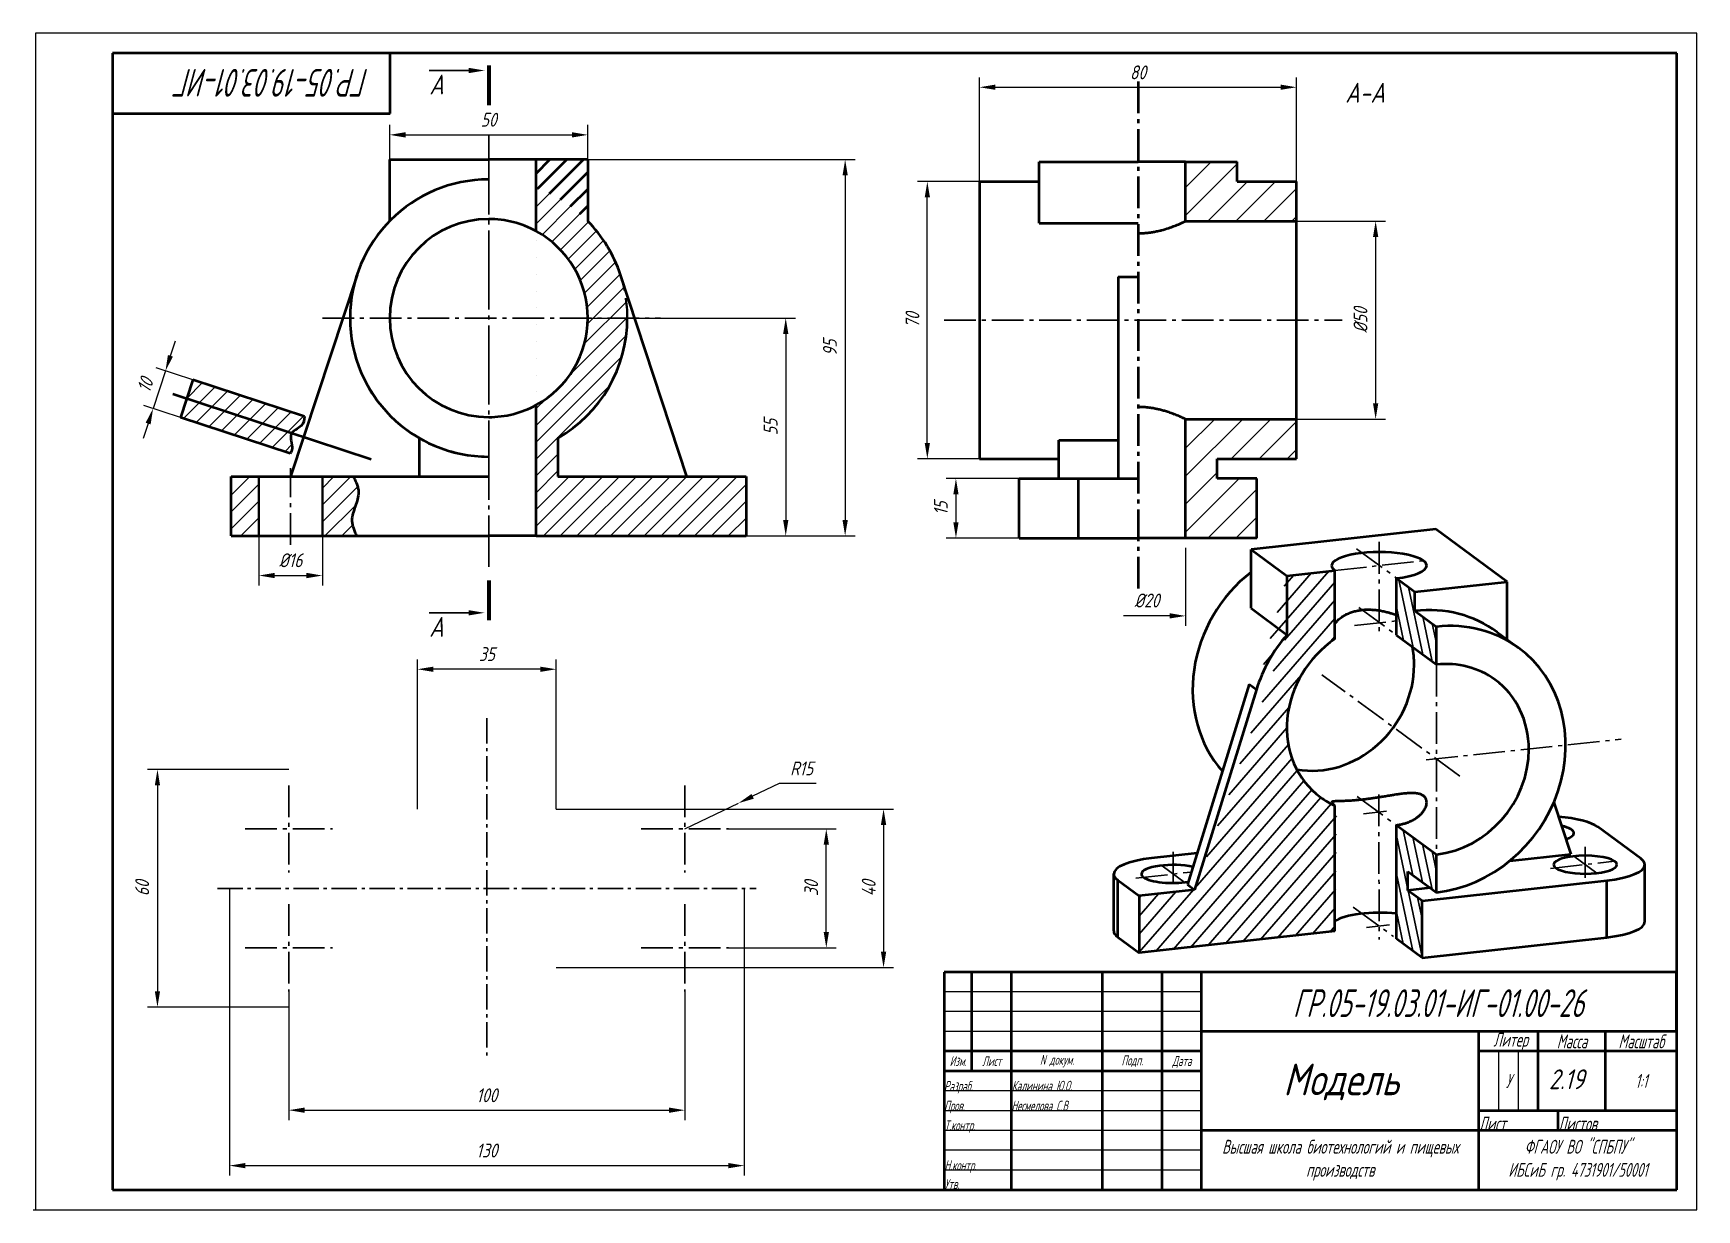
# Model space of a CAD drawing. Header units: millimetres. Extents: x -259 to 1465, y 0 to 1045.
# Drawn here: x 1044.6 to 1464.6, y -0.2 to 296.8 of the extents above; entities that cross this region are included whole.
import ezdxf

# ---------------------------------------------------------------- set-up
doc = ezdxf.new("R2010")
doc.units = ezdxf.units.MM
for name, pattern in [('ГОСТ 2.303 4', [7, 5, -2, 0]), ('ГОСТ 2.303 5', [24, 20, -1.5, 1, -1.5]), ('ГОСТ 2.303 6', [12, 8, -1.5, 1, -1.5])]:
    doc.linetypes.add(name, pattern=pattern)
for name, color, linetype, lineweight in [('ВИДЫ', 7, 'Continuous', 60), ('основные', 7, 'Continuous', 50), ('текст', 7, 'Continuous', 25)]:
    doc.layers.add(name, color=color, linetype=linetype, lineweight=lineweight)
doc.styles.add('архитектурный', font='CS_Gost2304.shx', dxfattribs={"width": 0.8, "oblique": 15})
doc.styles.add('ГОСТ 2.304', font='CS_Gost2304.shx', dxfattribs={"oblique": 15})
doc.dimstyles.new('ЕСКД', dxfattribs={"dimscale": 0, "dimtxt": 3.5, "dimasz": 4, "dimexe": 2.5, "dimexo": 0, "dimgap": 2, "dimtad": 1, "dimtoh": 1, "dimdec": 0, "dimtxsty": 'ГОСТ 2.304', "dimcen": 5, "dimadec": 0, "dimazin": 2, "dimtfac": 0.75, "dimtdec": 4, "dimtmove": 1, "dimatfit": 3, "dimfxl": 1, "dimtolj": 1, "dimarcsym": 1})
pattern_1 = [(45, (-246.8428, -206.6137), (-2.12132, 2.12132), [])]

msp = doc.modelspace()

# ---------------------------------------------------------------- texts
at = {"layer": 'Defpoints', "color": 7, "linetype": 'ГОСТ 2.303 6', "lineweight": 30, "insert": (1427.28, 35.27), "char_height": 5, "width": 11.0688, "attachment_point": 1, "style": 'ГОСТ 2.304'}
msp.add_mtext('2.19', dxfattribs=at)
at = {"layer": 'основные', "color": 7, "linetype": 'Continuous', "lineweight": 30, "char_height": 5, "attachment_point": 1, "style": 'ГОСТ 2.304'}
for s, insert, width in [('А', (1144.61, 286.39), 7.2552), ('А-А', (1375.87, 284.33), 18.417), ('А', (1144.58, 149.48), 7.2552)]:
    msp.add_mtext(s, dxfattribs=dict(at, insert=insert, width=width))
at = {"layer": 'текст', "color": 7, "style": 'архитектурный', "oblique": 15, "width": 0.8}
for s, height, p in [('Разраб.', 2.5, (1274.6, 29.84)), ('Калинина Ю.О.', 2.5, (1291.69, 29.89)), ('Пров.', 2.5, (1274.6, 24.84)), ('Несмелова С.В', 2.5, (1291.6, 24.84)), ('Т.контр.', 2.5, (1274.69, 19.9)), ('Лист', 3.5, (1409.6, 19.84)), ('Листов', 3.5, (1429.6, 19.84)), ('Н.контр.', 2.5, (1274.69, 9.82)), ('Утв.', 2.5, (1274.69, 5.05))]:
    msp.add_text(s, height=height, dxfattribs=at).set_placement(p)
at = {"layer": 'текст', "color": 7, "insert": (1129.44, 280.84), "char_height": 7, "width": 7, "attachment_point": 1, "rotation": 180, "style": 'архитектурный'}
msp.add_mtext('ГР.05-19.03.01-ИГ', dxfattribs=at)
at = {"layer": 'текст', "color": 7, "attachment_point": 5}
for s, insert, char_height, width, style in [('ГР.05-19.03.01-ИГ-01.00-26', (1399.37, 51.98), 7, 119.5317, 'архитектурный'), ('Литер', (1417.62, 42.29), 3.5, 16.0344, 'архитектурный'), ('Масса', (1433.1, 42.34), 3.5, 17, 'архитектурный'), ('Масштаб', (1450.6, 42.34), 3.5, 18, 'архитектурный'), ('Изм.', (1278.1, 37.34), 2.5, 7, 'архитектурный'), ('Лист', (1286.6, 37.34), 2.5, 10, 'архитектурный'), ('N докум.', (1303.1, 37.34), 2.5, 23, 'архитектурный'), ('Подп.', (1322.1, 37.34), 2.5, 15, 'архитектурный'), ('Дата', (1334.61, 37.13), 2.5, 10.0207, 'архитектурный'), ('Модель', (1374.85, 32.1), 8, 70.4996, 'ГОСТ 2.304'), ('У', (1417.1, 32.34), 3.5, 5, 'архитектурный'), ('1:1', (1450.6, 32.34), 3.5, 18, 'архитектурный'), ('Высшая школа биотехнологий и пищевых производств', (1374.6, 12.34), 3.5, 70, 'архитектурный'), ('ФГАОУ ВО "СПБПУ"\\PИБСиБ гр. 4731901/50001', (1434.6, 12.34), 3.5, 50, 'архитектурный')]:
    msp.add_mtext(s, dxfattribs=dict(at, insert=insert, char_height=char_height, width=width, style=style))

# ---------------------------------------------------------------- blocks, each defined once
blk = doc.blocks.new('слева')
at = {"layer": 'ВИДЫ', "linetype": 'Continuous', "lineweight": 20, "ltscale": 100}
h = blk.add_hatch(dxfattribs=at)
h.set_pattern_fill('', color=256, scale=5, angle=45, style=0, pattern_type=0)
h.set_pattern_definition([(45, (10.6877, 29.08), (-3.5355, 3.5355), [])])
h.paths.add_polyline_path([(38.69, 39.08), (23.69, 39.08), (23.69, 44.08), (10.69, 44.08), (10.69, 29.08), (38.69, 29.08)], flags=0)
h = blk.add_hatch(dxfattribs=at)
h.set_pattern_fill('', color=256, scale=5, angle=45, style=0, pattern_type=0)
h.set_pattern_definition([(45, (10.6877, -50.92), (-3.53553, 3.53553), [])])
h.paths.add_polyline_path([(18.69, -35.92), (28.69, -35.92), (28.69, -50.92), (10.69, -50.92), (10.69, -20.92), (38.69, -20.92), (38.69, -30.92), (18.69, -30.92)], flags=0)
at = {"color": 7, "linetype": 'ГОСТ 2.303 6'}
blk.add_line((-1.31, 64.32), (-1.31, -64.32), dxfattribs=at)
at = {"layer": 'ВИДЫ', "linetype": 'Continuous', "lineweight": 50}
for p, q in [((-26.31, 28.58), (-26.31, 44.08)), ((-26.31, 44.08), (-1.31, 44.08)), ((10.69, 44.08), (-1.31, 44.08)), ((10.69, 44.08), (23.69, 44.08)), ((10.69, 29.08), (10.69, 44.08)), ((23.69, 39.08), (23.69, 44.08)), ((-41.31, 39.08), (-26.31, 39.08)), ((-41.31, 39.08), (-41.31, -30.92)), ((23.69, 39.08), (38.69, 39.08)), ((38.69, 29.08), (38.69, 39.08)), ((-26.31, 28.58), (-1.31, 28.58)), ((10.69, 29.08), (38.69, 29.08)), ((38.69, -20.92), (38.69, 29.08)), ((-6.31, 15.02), (-1.31, 15.02)), ((-6.31, 15.02), (-6.31, -35.92)), ((10.69, -50.92), (10.69, -20.92)), ((10.69, -20.92), (38.69, -20.92)), ((-21.31, -26.23), (-6.31, -26.23)), ((-21.31, -35.92), (-21.31, -26.23)), ((-41.31, -30.92), (-21.31, -30.92)), ((18.69, -35.92), (18.69, -30.92)), ((18.69, -30.92), (38.69, -30.92)), ((-31.31, -50.92), (-31.31, -35.92)), ((-31.31, -35.92), (-16.31, -35.92)), ((-16.31, -50.92), (-16.31, -35.92)), ((-16.31, -35.92), (-1.31, -35.92)), ((28.69, -35.92), (18.69, -35.92)), ((28.69, -50.92), (28.69, -35.92)), ((-31.31, -50.92), (-16.31, -50.92)), ((-16.31, -50.92), (-1.31, -50.92)), ((10.69, -50.92), (-1.31, -50.92)), ((28.69, -50.92), (10.69, -50.92))]:
    blk.add_line(p, q, dxfattribs=at)
at = {"layer": 'ВИДЫ', "linetype": 'Continuous', "lineweight": 50, "ltscale": 100}
blk.add_line((38.69, -30.92), (38.69, -20.92), dxfattribs=at)
at = {"layer": 'ВИДЫ', "linetype": 'Continuous', "lineweight": 50}
for points, knots in [([(-1.31, 26.01), (-1.26, 26.01), (-0.95, 26.01), (-0.44, 26.03), (0.19, 26.06), (0.87, 26.12), (1.49, 26.19), (2.11, 26.28), (2.78, 26.39), (3.52, 26.53), (4.18, 26.69), (5.12, 26.93), (6.04, 27.2), (7.03, 27.54), (7.65, 27.77), (8.3, 28.02), (8.83, 28.24), (9.28, 28.43), (9.63, 28.59), (9.95, 28.73), (10.25, 28.87), (10.47, 28.98), (10.62, 29.05), (10.68, 29.08), (10.69, 29.08), (10.69, 29.08)], [22.500312, 22.500312, 22.500312, 22.500312, 22.67424, 23.601295, 24.285163, 24.934195, 26.03156, 26.526433, 27.213787, 28.551007, 29.366903, 29.846651, 32.430371, 33.42237, 34.674748, 35.671535, 37.140635, 38.036564, 38.899422, 39.995099, 41.029898, 42.28499, 43.39429, 44.470792, 45, 45, 45, 45]), ([(10.69, -20.92), (10.69, -20.92), (10.65, -20.9), (10.52, -20.84), (10.33, -20.75), (10.1, -20.64), (9.84, -20.52), (9.54, -20.39), (9.15, -20.22), (8.64, -20), (8.03, -19.76), (7.23, -19.45), (6.25, -19.11), (5.14, -18.77), (4.16, -18.52), (3.2, -18.3), (2.3, -18.14), (1.38, -18.01), (0.53, -17.92), (-0.37, -17.87), (-0.97, -17.85), (-1.31, -17.85)], [0, 0, 0, 0, 1.342402, 2.366299, 3.407731, 4.4659, 5.299585, 6.020025, 7.066617, 8.358572, 9.410279, 10.695445, 12.692065, 14.090477, 15.535633, 16.633491, 17.816713, 18.882415, 19.940272, 20.813449, 21.999734, 21.999734, 21.999734, 21.999734])]:
    blk.add_open_spline(points, degree=3, knots=knots, dxfattribs=at)
at = {"layer": 'основные', "color": 7, "linetype": 'ГОСТ 2.303 6', "lineweight": 30}
blk.add_line((-50.23, 4.08), (50.23, 4.08), dxfattribs=at)
blk = doc.blocks.new('*D48')
at = {"layer": 'Defpoints', "color": 0, "linetype": 'Continuous', "lineweight": 30}
for p in [(1094.12, 80.97), (1224.12, 80.97), (1224.12, 10.97)]:
    blk.add_point(p, dxfattribs=at)
at = {"layer": 'основные', "color": 0, "linetype": 'Continuous', "lineweight": -2}
for p, q in [((1094.12, 80.97), (1094.12, 8.47)), ((1224.12, 80.97), (1224.12, 8.47)), ((1098.12, 10.97), (1220.12, 10.97))]:
    blk.add_line(p, q, dxfattribs=at)
at = {"layer": 'основные', "color": 0, "linetype": 'Continuous', "lineweight": 30}
for points in [[(1098.12, 11.63), (1098.12, 10.3), (1094.12, 10.97)], [(1220.12, 10.3), (1220.12, 11.63), (1224.12, 10.97)]]:
    blk.add_solid(points, dxfattribs=at)
at = {"layer": 'основные', "color": 0, "linetype": 'Continuous', "lineweight": 30, "insert": (1159.12, 14.79), "char_height": 3.5, "attachment_point": 5, "style": 'ГОСТ 2.304'}
blk.add_mtext('\\A1;130', dxfattribs=at)
blk = doc.blocks.new('*D51')
at = {"layer": 'Defpoints', "color": 0, "linetype": 'Continuous', "lineweight": 30}
for p in [(1141.62, 136.28), (1141.62, 100.97), (1176.62, 100.97)]:
    blk.add_point(p, dxfattribs=at)
at = {"layer": 'основные', "color": 0, "linetype": 'Continuous', "lineweight": -2}
for p, q in [((1141.62, 100.97), (1141.62, 138.78)), ((1176.62, 100.97), (1176.62, 138.78)), ((1172.62, 136.28), (1145.62, 136.28))]:
    blk.add_line(p, q, dxfattribs=at)
at = {"layer": 'основные', "color": 0, "linetype": 'Continuous', "lineweight": 30}
for points in [[(1145.62, 136.94), (1145.62, 135.61), (1141.62, 136.28)], [(1172.62, 135.61), (1172.62, 136.94), (1176.62, 136.28)]]:
    blk.add_solid(points, dxfattribs=at)
at = {"layer": 'основные', "color": 0, "linetype": 'Continuous', "lineweight": 30, "insert": (1159.12, 140.1), "char_height": 3.5, "attachment_point": 5, "style": 'ГОСТ 2.304'}
blk.add_mtext('\\A1;35', dxfattribs=at)
blk = doc.blocks.new('*D65')
at = {"layer": 'Defpoints', "color": 0, "linetype": 'Continuous', "lineweight": 30}
for p in [(1176.62, 100.97), (1176.62, 60.97), (1259.29, 60.97)]:
    blk.add_point(p, dxfattribs=at)
at = {"layer": 'основные', "color": 0, "linetype": 'Continuous', "lineweight": -2}
for p, q in [((1176.62, 100.97), (1261.79, 100.97)), ((1259.29, 96.97), (1259.29, 64.97)), ((1176.62, 60.97), (1261.79, 60.97))]:
    blk.add_line(p, q, dxfattribs=at)
at = {"layer": 'основные', "color": 0, "linetype": 'Continuous', "lineweight": 30}
for points in [[(1259.96, 96.97), (1258.62, 96.97), (1259.29, 100.97)], [(1258.62, 64.97), (1259.96, 64.97), (1259.29, 60.97)]]:
    blk.add_solid(points, dxfattribs=at)
at = {"layer": 'основные', "color": 0, "linetype": 'Continuous', "lineweight": 30, "insert": (1255.54, 80.97), "char_height": 3.5, "attachment_point": 5, "rotation": 90, "style": 'ГОСТ 2.304'}
blk.add_mtext('\\A1;40', dxfattribs=at)
blk = doc.blocks.new('*D72')
at = {"layer": 'Defpoints', "color": 0, "linetype": 'Continuous', "lineweight": 30}
for p in [(1109.12, 110.97), (1075.96, 50.99), (1109.12, 50.99)]:
    blk.add_point(p, dxfattribs=at)
at = {"layer": 'основные', "color": 0, "linetype": 'Continuous', "lineweight": -2}
for p, q in [((1109.12, 110.97), (1073.46, 110.97)), ((1075.96, 106.97), (1075.96, 54.99)), ((1109.12, 50.99), (1073.46, 50.99))]:
    blk.add_line(p, q, dxfattribs=at)
at = {"layer": 'основные', "color": 0, "linetype": 'Continuous', "lineweight": 30}
for points in [[(1076.62, 106.97), (1075.29, 106.97), (1075.96, 110.97)], [(1075.29, 54.99), (1076.62, 54.99), (1075.96, 50.99)]]:
    blk.add_solid(points, dxfattribs=at)
at = {"layer": 'основные', "color": 0, "linetype": 'Continuous', "lineweight": 30, "insert": (1072.11, 80.98), "char_height": 3.5, "attachment_point": 5, "rotation": 90, "style": 'ГОСТ 2.304'}
blk.add_mtext('\\A1;60', dxfattribs=at)
blk = doc.blocks.new('*D74')
at = {"layer": 'основные', "color": 0, "linetype": 'Continuous', "lineweight": -2}
for p, q in [((1232.94, 107.42), (1226.24, 104.2)), ((1242.26, 107.42), (1232.94, 107.42)), ((1209.12, 95.97), (1222.64, 102.47))]:
    blk.add_line(p, q, dxfattribs=at)
at = {"layer": 'основные', "color": 0, "linetype": 'Continuous', "lineweight": 30}
blk.add_solid([(1225.95, 104.8), (1226.53, 103.6), (1222.64, 102.47)], dxfattribs=at)
at = {"layer": 'основные', "color": 0, "linetype": 'Continuous', "lineweight": 30, "insert": (1238.6, 111.24), "char_height": 3.5, "attachment_point": 5, "style": 'ГОСТ 2.304'}
blk.add_mtext('\\A1;R15', dxfattribs=at)
blk = doc.blocks.new('*D97')
at = {"layer": 'Defpoints', "color": 0, "linetype": 'Continuous', "lineweight": 30}
for p in [(1293.53, 184.41), (1277.56, 169.41), (1293.53, 169.41)]:
    blk.add_point(p, dxfattribs=at)
at = {"layer": 'основные', "color": 0, "linetype": 'Continuous', "lineweight": -2}
for p, q in [((1293.53, 184.41), (1275.06, 184.41)), ((1277.56, 180.41), (1277.56, 173.41)), ((1293.53, 169.41), (1275.06, 169.41))]:
    blk.add_line(p, q, dxfattribs=at)
at = {"layer": 'основные', "color": 0, "linetype": 'Continuous', "lineweight": 30}
for points in [[(1278.23, 180.41), (1276.9, 180.41), (1277.56, 184.41)], [(1276.9, 173.41), (1278.23, 173.41), (1277.56, 169.41)]]:
    blk.add_solid(points, dxfattribs=at)
at = {"layer": 'основные', "color": 0, "linetype": 'Continuous', "lineweight": 30, "insert": (1273.74, 176.91), "char_height": 3.5, "attachment_point": 5, "rotation": 90, "style": 'ГОСТ 2.304'}
blk.add_mtext('\\A1;15', dxfattribs=at)
blk = doc.blocks.new('*D100')
at = {"layer": 'Defpoints', "color": 0, "linetype": 'Continuous', "lineweight": 30}
for p in [(1270.34, 259.41), (1283.53, 259.41), (1283.53, 189.41)]:
    blk.add_point(p, dxfattribs=at)
at = {"layer": 'основные', "color": 0, "linetype": 'Continuous', "lineweight": -2}
for p, q in [((1283.53, 259.41), (1267.84, 259.41)), ((1270.34, 193.41), (1270.34, 255.41)), ((1283.53, 189.41), (1267.84, 189.41))]:
    blk.add_line(p, q, dxfattribs=at)
at = {"layer": 'основные', "color": 0, "linetype": 'Continuous', "lineweight": 30}
for points in [[(1271.01, 255.41), (1269.68, 255.41), (1270.34, 259.41)], [(1269.68, 193.41), (1271.01, 193.41), (1270.34, 189.41)]]:
    blk.add_solid(points, dxfattribs=at)
at = {"layer": 'основные', "color": 0, "linetype": 'Continuous', "lineweight": 30, "insert": (1266.59, 224.41), "char_height": 3.5, "attachment_point": 5, "rotation": 90, "style": 'ГОСТ 2.304'}
blk.add_mtext('\\A1;70', dxfattribs=at)
blk = doc.blocks.new('*D103')
at = {"layer": 'Defpoints', "color": 0, "linetype": 'Continuous', "lineweight": 30}
for p in [(1363.53, 283.21), (1283.53, 259.41), (1363.53, 259.41)]:
    blk.add_point(p, dxfattribs=at)
at = {"layer": 'основные', "color": 0, "linetype": 'Continuous', "lineweight": -2}
for p, q in [((1283.53, 259.41), (1283.53, 285.71)), ((1363.53, 259.41), (1363.53, 285.71)), ((1287.53, 283.21), (1359.53, 283.21))]:
    blk.add_line(p, q, dxfattribs=at)
at = {"layer": 'основные', "color": 0, "linetype": 'Continuous', "lineweight": 30}
for points in [[(1287.53, 283.88), (1287.53, 282.55), (1283.53, 283.21)], [(1359.53, 282.55), (1359.53, 283.88), (1363.53, 283.21)]]:
    blk.add_solid(points, dxfattribs=at)
at = {"layer": 'основные', "color": 0, "linetype": 'Continuous', "lineweight": 30, "insert": (1323.53, 286.96), "char_height": 3.5, "attachment_point": 5, "style": 'ГОСТ 2.304'}
blk.add_mtext('\\A1;80', dxfattribs=at)
blk = doc.blocks.new('*D106')
at = {"layer": 'Defpoints', "color": 0, "linetype": 'Continuous', "lineweight": 30}
for p in [(1363.53, 249.41), (1363.53, 199.41), (1383.53, 199.41)]:
    blk.add_point(p, dxfattribs=at)
at = {"layer": 'основные', "color": 0, "linetype": 'Continuous', "lineweight": -2}
for p, q in [((1363.53, 249.41), (1386.03, 249.41)), ((1383.53, 245.41), (1383.53, 203.41)), ((1363.53, 199.41), (1386.03, 199.41))]:
    blk.add_line(p, q, dxfattribs=at)
at = {"layer": 'основные', "color": 0, "linetype": 'Continuous', "lineweight": 30}
for points in [[(1384.2, 245.41), (1382.87, 245.41), (1383.53, 249.41)], [(1382.87, 203.41), (1384.2, 203.41), (1383.53, 199.41)]]:
    blk.add_solid(points, dxfattribs=at)
at = {"layer": 'основные', "color": 0, "linetype": 'Continuous', "lineweight": 30, "insert": (1379.71, 224.41), "char_height": 3.5, "attachment_point": 5, "rotation": 90, "style": 'ГОСТ 2.304'}
blk.add_mtext('\\A1;%%c50', dxfattribs=at)
blk = doc.blocks.new('*D109')
at = {"layer": 'Defpoints', "color": 0, "linetype": 'Continuous', "lineweight": 30}
for p in [(1316.03, 166.91), (1335.53, 166.91), (1316.03, 149.75)]:
    blk.add_point(p, dxfattribs=at)
at = {"layer": 'основные', "color": 0, "linetype": 'Continuous', "lineweight": -2}
for p, q in [((1335.53, 166.91), (1335.53, 147.25)), ((1331.53, 149.75), (1319.91, 149.75))]:
    blk.add_line(p, q, dxfattribs=at)
at = {"layer": 'основные', "color": 0, "linetype": 'Continuous', "lineweight": 30}
blk.add_solid([(1331.53, 149.09), (1331.53, 150.42), (1335.53, 149.75)], dxfattribs=at)
at = {"layer": 'основные', "color": 0, "linetype": 'Continuous', "lineweight": 30, "insert": (1325.78, 153.64), "char_height": 3.5, "attachment_point": 5, "style": 'ГОСТ 2.304'}
blk.add_mtext('\\A1;%%c20', dxfattribs=at)
blk = doc.blocks.new('_NONE')
blk = doc.blocks.new('спередди')
at = {"linetype": 'ГОСТ 2.303 5'}
h = blk.add_hatch(dxfattribs=at)
h.set_pattern_fill('', color=256, scale=3, angle=45, pattern_type=0)
h.set_pattern_definition(pattern_1)
edge = h.paths.add_edge_path()
edge.add_line((32.37, 48.34), (19.37, 48.34))
edge.add_line((32.37, 48.34), (32.37, 32.83))
edge.add_arc((7.37, 8.34), 35, 44.4153, 69.949)
edge.add_line((19.37, 41.21), (19.37, 48.34))
at = {"linetype": 'ГОСТ 2.303 5', "lineweight": 30}
h = blk.add_hatch(dxfattribs=at)
h.set_pattern_fill('', scale=3, angle=45, pattern_type=0)
h.set_pattern_definition(pattern_1)
edge = h.paths.add_edge_path()
edge.add_arc((7.37, 8.34), 35, 290.051, 429.949)
edge.add_line((19.37, -24.54), (19.37, -13.6))
edge.add_arc((7.37, 8.34), 25, 298.6854, 421.3146)
edge.add_line((19.37, 30.27), (19.37, 41.21))
at = {"linetype": 'Continuous', "lineweight": 30}
h = blk.add_hatch(dxfattribs=at)
h.set_pattern_fill('', scale=3, angle=45, pattern_type=0)
h.set_pattern_definition([(45, (-175.4338, -914.151), (-2.12132, 2.12132), [])])
edge = h.paths.add_edge_path()
edge.add_line((-67.33, -7.26), (-70.45, -16.76))
edge.add_line((-39.16, -16.52), (-67.33, -7.26))
edge.add_spline(control_points=[(-39.16, -16.52), (-39.15, -17.44), (-39.62, -19.23), (-43.62, -20.62), (-41.86, -23.96), (-42.51, -25.47), (-42.77, -25.86)], knot_values=[3.312444, 3.312444, 3.312444, 3.312444, 6.028662, 9.275446, 12.918825, 14.317671, 14.317671, 14.317671, 14.317671], weights=[1, 1, 1, 1, 1, 1, 1], degree=3, periodic=0)
edge.add_line((-42.77, -25.86), (-70.45, -16.76))
at = {"linetype": 'ГОСТ 2.303 5', "lineweight": 30}
h = blk.add_hatch(dxfattribs=at)
h.set_pattern_fill('', scale=3, angle=45, pattern_type=0)
h.set_pattern_definition(pattern_1)
edge = h.paths.add_edge_path()
edge.add_arc((7.37, 8.34), 35, 290.051, 300)
edge.add_line((24.87, -21.98), (24.87, -31.66))
edge.add_line((19.37, -31.66), (24.87, -31.66))
edge.add_line((19.37, -31.66), (19.37, -24.54))
edge = h.paths.add_edge_path()
edge.add_line((19.37, -46.66), (49.37, -46.66))
edge.add_line((19.37, -46.66), (19.37, -31.66))
edge.add_line((19.37, -31.66), (24.87, -31.66))
edge.add_line((24.87, -31.66), (49.37, -31.66))
edge.add_line((49.37, -46.66), (49.37, -31.66))
edge = h.paths.add_edge_path()
edge.add_line((49.37, -46.66), (49.37, -31.66))
edge.add_line((49.37, -31.66), (57.37, -31.66))
edge.add_line((57.37, -46.66), (57.37, -31.66))
edge.add_line((49.37, -46.66), (57.37, -46.66))
edge = h.paths.add_edge_path()
edge.add_line((57.37, -46.66), (65.37, -46.66))
edge.add_line((57.37, -46.66), (57.37, -31.66))
edge.add_line((57.37, -31.66), (65.37, -31.66))
edge.add_line((65.37, -46.66), (65.37, -31.66))
edge = h.paths.add_edge_path()
edge.add_line((65.37, -46.66), (65.37, -31.66))
edge.add_line((65.37, -31.66), (72.37, -31.66))
edge.add_line((72.37, -31.66), (72.37, -46.66))
edge.add_line((65.37, -46.66), (72.37, -46.66))
h = blk.add_hatch(dxfattribs=at)
h.set_pattern_fill('', scale=3, angle=45, pattern_type=0)
h.set_pattern_definition(pattern_1)
edge = h.paths.add_edge_path()
edge.add_line((-34.63, -46.66), (-34.63, -31.66))
edge.add_line((-34.63, -31.66), (-26.8, -31.66))
edge.add_spline(control_points=[(-26.8, -31.66), (-26.07, -32.95), (-24.54, -36.52), (-28.02, -41.83), (-26.73, -45.39), (-26.06, -46.66)], knot_values=[1.954826, 1.954826, 1.954826, 1.954826, 6.195653, 13.556884, 17.729023, 17.729023, 17.729023, 17.729023], weights=[1, 1, 1, 1, 1, 1], degree=3, periodic=0)
edge.add_line((-34.63, -46.66), (-26.06, -46.66))
at = {"layer": 'Defpoints', "linetype": 'ГОСТ 2.303 4', "lineweight": 30}
h = blk.add_hatch(dxfattribs=at)
h.set_pattern_fill('', scale=3, angle=45, pattern_type=0)
h.set_pattern_definition(pattern_1)
h.paths.add_polyline_path([(-50.63, -31.66), (-50.63, -46.66), (-57.63, -46.66), (-57.63, -31.66)])
at = {"color": 7, "linetype": 'ГОСТ 2.303 5', "lineweight": 30}
blk.add_line((7.37, 54.48), (7.37, -54.48), dxfattribs=at)
at = {"color": 7, "linetype": 'Continuous'}
blk.add_line((-22.34, -27.35), (-72.37, -10.89), dxfattribs=at)
blk.add_open_spline([(-39.16, -16.52), (-39.15, -17.44), (-39.62, -19.23), (-43.62, -20.62), (-41.86, -23.96), (-42.51, -25.47), (-42.77, -25.86)], degree=3, knots=[3.312444, 3.312444, 3.312444, 3.312444, 6.028662, 9.275446, 12.918825, 14.317671, 14.317671, 14.317671, 14.317671], dxfattribs=at)
at = {"color": 7, "linetype": 'ГОСТ 2.303 5'}
blk.add_spline([(-26.79, -31.66), (-25.5, -35.61), (-27.16, -42.78), (-25.99, -46.67)], degree=3, dxfattribs=at)
at = {"layer": 'ВИДЫ', "linetype": 'Continuous', "lineweight": 50, "ltscale": 100}
for p, q in [((-17.63, 32.83), (-17.63, 48.34)), ((-17.63, 48.34), (7.37, 48.34)), ((-25.87, 19.27), (-42.63, -31.66)), ((57.37, -31.66), (40.62, 19.27)), ((-67.33, -7.26), (-70.45, -16.76)), ((-39.16, -16.52), (-67.33, -7.26)), ((-42.77, -25.86), (-70.45, -16.76)), ((-10.13, -31.66), (-10.13, -21.98)), ((-10.13, -31.66), (-10.13, -21.98)), ((-57.63, -31.66), (-42.63, -31.66)), ((-57.63, -46.66), (-57.63, -31.66)), ((-42.63, -31.66), (7.37, -31.66)), ((-57.63, -46.66), (-42.63, -46.66)), ((-42.63, -46.66), (7.37, -46.66))]:
    blk.add_line(p, q, dxfattribs=at)
at = {"layer": 'ВИДЫ', "linetype": 'Continuous', "lineweight": 50}
for p, q in [((19.37, 48.34), (7.37, 48.34)), ((32.37, 48.34), (19.37, 48.34)), ((19.37, 30.27), (19.37, 48.34)), ((32.37, 48.34), (32.37, 32.83)), ((19.37, -46.66), (19.37, -13.6)), ((24.87, -21.98), (24.87, -31.66)), ((24.87, -31.66), (57.37, -31.66)), ((57.37, -31.66), (72.37, -31.66)), ((72.37, -31.66), (72.37, -46.66)), ((19.37, -46.66), (7.37, -46.66)), ((19.37, -46.66), (72.37, -46.66))]:
    blk.add_line(p, q, dxfattribs=at)
at = {"layer": 'ВИДЫ', "linetype": 'Continuous', "lineweight": 40}
for p, q in [((-50.63, -46.66), (-50.63, -31.66)), ((-34.63, -46.66), (-34.63, -31.66))]:
    blk.add_line(p, q, dxfattribs=at)
at = {"layer": 'ВИДЫ', "linetype": 'ГОСТ 2.303 6', "lineweight": 30}
blk.add_line((-42.63, -48.91), (-42.63, -29.57), dxfattribs=at)
at = {"layer": 'ВИДЫ', "linetype": 'ГОСТ 2.303 4', "lineweight": 40}
blk.add_line((-34.63, -46.66), (-34.63, -31.66), dxfattribs=at)
at = {"layer": 'ВИДЫ', "linetype": 'Continuous', "lineweight": 50, "ltscale": 100}
for radius in [35, 25]:
    blk.add_arc((7.37, 8.34), radius, 90, 270, dxfattribs=at)
at = {"layer": 'ВИДЫ', "linetype": 'Continuous', "lineweight": 50}
for radius, start, end in [(25, 61.3146, 90), (25, 0, 61.3146), (35, 18.2056, 44.4153), (25, 298.6854, 0), (35, 300, 0), (25, 270, 298.6854)]:
    blk.add_arc((7.37, 8.34), radius, start, end, dxfattribs=at)
at = {"layer": 'ВИДЫ', "linetype": 'ГОСТ 2.303 4', "lineweight": 40, "ltscale": 100}
for start, end in [(161.7944, 240), (240, 270)]:
    blk.add_arc((7.37, 8.34), 35, start, end, dxfattribs=at)
at = {"layer": 'ВИДЫ', "linetype": 'ГОСТ 2.303 4', "lineweight": 40}
blk.add_arc((7.37, 8.34), 35, 0, 18.2056, dxfattribs=at)
at = {"layer": 'основные', "color": 7, "linetype": 'ГОСТ 2.303 6', "lineweight": 30}
blk.add_line((-34.63, 8.34), (50.75, 8.34), dxfattribs=at)
blk = doc.blocks.new('*D113')
at = {"layer": 'Defpoints', "color": 0, "linetype": 'Continuous', "lineweight": 30}
for p in [(1101.59, 169.94), (1117.59, 169.94), (1117.59, 159.94)]:
    blk.add_point(p, dxfattribs=at)
at = {"layer": 'основные', "color": 0, "linetype": 'Continuous', "lineweight": -2}
for p, q in [((1101.59, 169.94), (1101.59, 157.44)), ((1117.59, 169.94), (1117.59, 157.44)), ((1105.59, 159.94), (1113.59, 159.94))]:
    blk.add_line(p, q, dxfattribs=at)
at = {"layer": 'основные', "color": 0, "linetype": 'Continuous', "lineweight": 30}
for points in [[(1105.59, 160.61), (1105.59, 159.27), (1101.59, 159.94)], [(1113.59, 159.27), (1113.59, 160.61), (1117.59, 159.94)]]:
    blk.add_solid(points, dxfattribs=at)
at = {"layer": 'основные', "color": 0, "linetype": 'Continuous', "lineweight": 30, "insert": (1109.59, 163.79), "char_height": 3.5, "attachment_point": 5, "style": 'ГОСТ 2.304'}
blk.add_mtext('\\A1;%%c16', dxfattribs=at)
blk = doc.blocks.new('*D118')
at = {"layer": 'Defpoints', "color": 0, "linetype": 'Continuous', "lineweight": 30}
for p in [(1084.89, 209.34), (1074.86, 202.12), (1081.77, 199.84)]:
    blk.add_point(p, dxfattribs=at)
at = {"layer": 'основные', "color": 0, "linetype": 'Continuous', "lineweight": -2}
for p, q in [((1079.24, 215.42), (1080.48, 219.22)), ((1077.99, 211.62), (1074.86, 202.12)), ((1084.89, 209.34), (1075.61, 212.4)), ((1081.77, 199.84), (1072.49, 202.9)), ((1073.61, 198.32), (1072.36, 194.52))]:
    blk.add_line(p, q, dxfattribs=at)
at = {"layer": 'основные', "color": 0, "linetype": 'Continuous', "lineweight": 30}
for points in [[(1078.6, 215.62), (1079.87, 215.21), (1077.99, 211.62)], [(1074.24, 198.11), (1072.98, 198.52), (1074.86, 202.12)]]:
    blk.add_solid(points, dxfattribs=at)
at = {"layer": 'основные', "color": 0, "linetype": 'Continuous', "lineweight": 30, "insert": (1072.86, 208.04), "char_height": 3.5, "attachment_point": 5, "rotation": 71.7944, "style": 'ГОСТ 2.304'}
blk.add_mtext('\\A1;10', dxfattribs=at)
blk = doc.blocks.new('*D121')
at = {"layer": 'Defpoints', "color": 0, "linetype": 'Continuous', "lineweight": 30}
for p in [(1184.59, 271.19), (1134.59, 264.94), (1184.59, 264.94)]:
    blk.add_point(p, dxfattribs=at)
at = {"layer": 'основные', "color": 0, "linetype": 'Continuous', "lineweight": -2}
for p, q in [((1134.59, 264.94), (1134.59, 273.69)), ((1184.59, 264.94), (1184.59, 273.69)), ((1138.59, 271.19), (1180.59, 271.19))]:
    blk.add_line(p, q, dxfattribs=at)
at = {"layer": 'основные', "color": 0, "linetype": 'Continuous', "lineweight": 30}
for points in [[(1138.59, 271.86), (1138.59, 270.52), (1134.59, 271.19)], [(1180.59, 270.52), (1180.59, 271.86), (1184.59, 271.19)]]:
    blk.add_solid(points, dxfattribs=at)
at = {"layer": 'основные', "color": 0, "linetype": 'Continuous', "lineweight": 30, "insert": (1159.59, 275.01), "char_height": 3.5, "attachment_point": 5, "style": 'ГОСТ 2.304'}
blk.add_mtext('\\A1;50', dxfattribs=at)
blk = doc.blocks.new('*D128')
at = {"layer": 'Defpoints', "color": 0, "linetype": 'Continuous', "lineweight": 30}
for p in [(1184.59, 224.94), (1184.59, 169.94), (1234.59, 169.94)]:
    blk.add_point(p, dxfattribs=at)
at = {"layer": 'основные', "color": 0, "linetype": 'Continuous', "lineweight": -2}
for p, q in [((1184.59, 224.94), (1237.09, 224.94)), ((1234.59, 220.94), (1234.59, 173.94)), ((1184.59, 169.94), (1237.09, 169.94))]:
    blk.add_line(p, q, dxfattribs=at)
at = {"layer": 'основные', "color": 0, "linetype": 'Continuous', "lineweight": 30}
for points in [[(1235.26, 220.94), (1233.93, 220.94), (1234.59, 224.94)], [(1233.93, 173.94), (1235.26, 173.94), (1234.59, 169.94)]]:
    blk.add_solid(points, dxfattribs=at)
at = {"layer": 'основные', "color": 0, "linetype": 'Continuous', "lineweight": 30, "insert": (1230.77, 197.44), "char_height": 3.5, "attachment_point": 5, "rotation": 90, "style": 'ГОСТ 2.304'}
blk.add_mtext('\\A1;55', dxfattribs=at)
blk = doc.blocks.new('*D133')
at = {"layer": 'Defpoints', "color": 0, "linetype": 'Continuous', "lineweight": 30}
for p in [(1159.59, 264.94), (1159.59, 169.94), (1249.59, 169.94)]:
    blk.add_point(p, dxfattribs=at)
at = {"layer": 'основные', "color": 0, "linetype": 'Continuous', "lineweight": -2}
for p, q in [((1159.59, 264.94), (1252.09, 264.94)), ((1249.59, 260.94), (1249.59, 173.94)), ((1159.59, 169.94), (1252.09, 169.94))]:
    blk.add_line(p, q, dxfattribs=at)
at = {"layer": 'основные', "color": 0, "linetype": 'Continuous', "lineweight": 30}
for points in [[(1250.26, 260.94), (1248.93, 260.94), (1249.59, 264.94)], [(1248.93, 173.94), (1250.26, 173.94), (1249.59, 169.94)]]:
    blk.add_solid(points, dxfattribs=at)
at = {"layer": 'основные', "color": 0, "linetype": 'Continuous', "lineweight": 30, "insert": (1245.74, 217.44), "char_height": 3.5, "attachment_point": 5, "rotation": 90, "style": 'ГОСТ 2.304'}
blk.add_mtext('\\A1;95', dxfattribs=at)
blk = doc.blocks.new('*D136')
at = {"layer": 'Defpoints', "color": 0, "linetype": 'Continuous', "lineweight": 30}
for p in [(1220.12, 95.97), (1244.83, 95.97), (1220.12, 65.97)]:
    blk.add_point(p, dxfattribs=at)
at = {"layer": 'основные', "color": 0, "linetype": 'Continuous', "lineweight": -2}
for p, q in [((1220.12, 95.97), (1247.33, 95.97)), ((1244.83, 69.97), (1244.83, 91.97)), ((1220.12, 65.97), (1247.33, 65.97))]:
    blk.add_line(p, q, dxfattribs=at)
at = {"layer": 'основные', "color": 0, "linetype": 'Continuous', "lineweight": 30}
for points in [[(1245.5, 91.97), (1244.16, 91.97), (1244.83, 95.97)], [(1244.16, 69.97), (1245.5, 69.97), (1244.83, 65.97)]]:
    blk.add_solid(points, dxfattribs=at)
at = {"layer": 'основные', "color": 0, "linetype": 'Continuous', "lineweight": 30, "insert": (1241.01, 80.97), "char_height": 3.5, "attachment_point": 5, "rotation": 90, "style": 'ГОСТ 2.304'}
blk.add_mtext('\\A1;30', dxfattribs=at)
blk = doc.blocks.new('*D137')
at = {"layer": 'Defpoints', "color": 0, "linetype": 'Continuous', "lineweight": 30}
for p in [(1109.12, 54.97), (1209.12, 54.97), (1209.12, 24.97)]:
    blk.add_point(p, dxfattribs=at)
at = {"layer": 'основные', "color": 0, "linetype": 'Continuous', "lineweight": -2}
for p, q in [((1109.12, 54.97), (1109.12, 22.47)), ((1209.12, 54.97), (1209.12, 22.47)), ((1113.12, 24.97), (1205.12, 24.97))]:
    blk.add_line(p, q, dxfattribs=at)
at = {"layer": 'основные', "color": 0, "linetype": 'Continuous', "lineweight": 30}
for points in [[(1113.12, 25.63), (1113.12, 24.3), (1109.12, 24.97)], [(1205.12, 24.3), (1205.12, 25.63), (1209.12, 24.97)]]:
    blk.add_solid(points, dxfattribs=at)
at = {"layer": 'основные', "color": 0, "linetype": 'Continuous', "lineweight": 30, "insert": (1159.12, 28.72), "char_height": 3.5, "attachment_point": 5, "style": 'ГОСТ 2.304'}
blk.add_mtext('\\A1;100', dxfattribs=at)
blk = doc.blocks.new('сверху')
at = {"layer": 'основные', "color": 7, "linetype": 'ГОСТ 2.303 6', "lineweight": 30, "ltscale": 0.8}
for p, q in [((50, 73), (50, -13)), ((-18, 30), (118, 30))]:
    blk.add_line(p, q, dxfattribs=at)
at = {"layer": 'основные', "color": 7, "linetype": 'ГОСТ 2.303 6', "lineweight": 30}
for p, q in [((0, 56), (0, 34)), ((100, 56), (100, 34)), ((-11, 45), (11, 45)), ((89, 45), (111, 45)), ((0, 26), (0, 4)), ((100, 26), (100, 4)), ((-11, 15), (11, 15)), ((89, 15), (111, 15))]:
    blk.add_line(p, q, dxfattribs=at)
blk = doc.blocks.new('диметрия')
at = {"layer": 'основные', "linetype": 'Continuous', "lineweight": 30}
h = blk.add_hatch(dxfattribs=at)
h.set_pattern_fill('', scale=3, angle=49, pattern_type=0)
h.set_pattern_definition([(49, (-1395.2822, -63.4178), (-2.264129, 1.968177), [])])
edge = h.paths.add_edge_path()
edge.add_line((-41.85, 67.74), (-57.47, 17.19))
edge.add_ellipse((-10.85, 60.69), major_axis=(-20.72, -28.2), ratio=0.893552, start_angle=265.017, end_angle=291.2267)
edge.add_line((-34.16, 96.45), (-34.16, 81.59))
edge.add_line((-34.16, 96.45), (-22.04, 97.79))
edge.add_line((-22.04, 80.47), (-22.04, 97.79))
edge.add_ellipse((-10.85, 60.69), major_axis=(-14.8, -20.15), ratio=0.893552, start_angle=248.1177, end_angle=370.7469)
edge.add_line((-22.04, 6.74), (-22.04, 38.43))
edge.add_line((-22.04, 6.74), (-71.45, 1.27))
edge.add_line((-71.45, 15.65), (-71.45, 1.27))
edge.add_line((-57.47, 17.19), (-71.45, 15.65))
h = blk.add_hatch(dxfattribs=at)
h.set_pattern_fill('', scale=2, angle=102, pattern_type=0)
h.set_pattern_definition([(102, (-1395.2822, -63.4178), (-1.9562952, -0.4158234), [])])
edge = h.paths.add_edge_path()
edge.add_line((0, 0), (0, 14.38))
edge.add_line((0, 0), (-6.51, 4.79))
edge.add_line((-6.51, 4.79), (-6.51, 33.54))
edge.add_line((-6.51, 33.54), (3.62, 26.1))
edge.add_line((3.62, 16.51), (3.62, 26.1))
edge.add_line((-3.62, 21.83), (3.62, 16.51))
edge.add_line((-3.62, 17.04), (-3.62, 21.83))
edge.add_line((0, 14.38), (-3.62, 17.04))
edge = h.paths.add_edge_path()
edge.add_line((-1.81, 87.59), (-1.81, 92.38))
edge.add_line((-1.81, 87.59), (3.62, 83.6))
edge.add_line((3.62, 74.02), (3.62, 83.6))
edge.add_line((-6.51, 81.46), (3.62, 74.02))
edge.add_line((-6.51, 81.46), (-6.51, 95.84))
edge.add_line((-6.51, 95.84), (-1.81, 92.38))
at = {"layer": 'Defpoints', "color": 7, "linetype": 'ГОСТ 2.303 6', "lineweight": 30}
for p, q in [((-62.89, 26.73), (-62.89, 18.9)), ((41.19, 28.05), (41.19, 20.22))]:
    blk.add_line(p, q, dxfattribs=at)
at = {"layer": 'ВИДЫ', "linetype": 'Continuous', "lineweight": 50}
for p, q in [((3.41, 108.26), (-43.2, 103.1)), ((21.5, 94.96), (3.41, 108.26)), ((-43.2, 88.24), (-43.2, 103.1)), ((-43.2, 103.1), (-34.16, 96.45)), ((-34.16, 96.45), (-22.04, 97.79)), ((-22.04, 80.47), (-22.04, 97.79)), ((-34.16, 96.45), (-34.16, 81.59)), ((-6.51, 95.84), (-1.81, 92.38)), ((-6.51, 81.46), (-6.51, 95.84)), ((-1.81, 92.38), (21.5, 94.96)), ((21.5, 80.35), (21.5, 94.96)), ((-43.2, 88.24), (-34.16, 81.59)), ((-1.81, 87.59), (-1.81, 92.38)), ((-1.81, 87.59), (3.62, 83.6)), ((-6.51, 81.46), (3.62, 74.02)), ((3.62, 74.02), (3.62, 83.6)), ((18.92, 82.25), (24.34, 78.26)), ((-43.66, 69.07), (-59.28, 18.52)), ((-41.85, 67.74), (-57.47, 17.19)), ((-43.66, 69.07), (-41.85, 67.74)), ((-22.04, 6.74), (-22.04, 38.43)), ((33.23, 39.25), (37.57, 26.18)), ((-6.51, 4.79), (-6.51, 33.54)), ((-6.51, 33.54), (3.62, 26.1)), ((55.17, 25.07), (44.32, 33.05)), ((-56.83, 26.44), (-68.32, 25.17)), ((3.62, 16.51), (3.62, 26.1)), ((22.12, 24.47), (37.57, 26.18)), ((-77.89, 6.8), (-77.89, 21.18)), ((-3.62, 21.83), (3.62, 16.51)), ((-3.62, 17.04), (-3.62, 21.83)), ((56.19, 9.15), (56.19, 23.52)), ((-76.88, 19.63), (-71.45, 15.65)), ((-76.88, 5.26), (-76.88, 19.63)), ((-57.47, 17.19), (-71.45, 15.65)), ((-59.28, 18.52), (-57.47, 17.19)), ((2.05, 17.66), (-3.62, 17.04)), ((0, 14.38), (-3.62, 17.04)), ((0, 14.38), (46.61, 19.54)), ((46.61, 5.16), (46.61, 19.54)), ((-71.45, 15.65), (-71.45, 1.27)), ((0, 0), (0, 14.38)), ((-76.88, 5.26), (-71.45, 1.27)), ((-22.04, 6.74), (-71.45, 1.27)), ((0, 0), (-6.51, 4.79)), ((0, 0), (46.61, 5.16))]:
    blk.add_line(p, q, dxfattribs=at)
at = {"layer": 'ВИДЫ', "linetype": 'ГОСТ 2.303 6', "lineweight": 30}
for p, q in [((-16.58, 103.3), (-6.45, 95.85)), ((-22.04, 97.79), (1.27, 100.37)), ((-15.99, 88.45), (-5.86, 81.01)), ((-17.09, 83.89), (-6.51, 85.06)), ((9.55, 45.86), (-25.33, 71.49)), ((1.02, 50.01), (50.23, 55.22)), ((-16.41, 40.74), (-6.28, 33.29)), ((-14.8, 36.38), (-8.97, 37.02)), ((38.32, 25.65), (44.11, 21.4)), ((-72.26, 20.11), (-58.31, 21.65)), ((-65.65, 23.22), (-59.86, 18.97)), ((32.43, 22.6), (48.59, 24.39)), ((-17.4, 12.83), (-7.27, 5.39)), ((-14.06, 7.68), (-8.24, 8.32))]:
    blk.add_line(p, q, dxfattribs=at)
at = {"layer": 'ВИДЫ', "linetype": 'Continuous', "lineweight": 50}
for centre, major_axis, ratio, start_param, end_param in [((-10.85, 99.03), (12, 0), 0.285164, 0, 3.141593), ((-25.33, 71.33), (20.72, 28.2), 0.893552, 1.268156, 2.951527), ((-10.85, 99.03), (12, 0), 0.285164, 3.141593, 3.511777), ((-10.85, 99.03), (12, 0), 0.285164, -1.200612, 0), ((-1.81, 54.05), (20.72, 28.2), 0.893552, 0, 0.688223), ((3.62, 50.06), (-20.72, -28.2), 0.893552, -3.141593, -2.45337), ((-10.85, 60.69), (-20.72, -28.2), 0.893552, -1.657767, -1.20032), ((-10.85, 60.69), (-14.8, -20.15), 0.893552, -1.952715, 0), ((-25.33, 71.33), (14.8, 20.15), 0.893552, -0.882573, -0.688223), ((3.62, 50.06), (-20.72, -28.2), 0.893552, 0.688223, 3.141593), ((-25.33, 71.33), (14.8, 20.15), 0.893552, -2.727942, -0.882573), ((3.62, 50.06), (14.8, 20.15), 0.893552, 0, 0.688223), ((3.62, 50.06), (14.8, 20.15), 0.893552, -0.882573, 0), ((3.62, 50.06), (-14.8, -20.15), 0.893552, 0.688223, 2.259019), ((-10.85, 60.69), (-14.8, -20.15), 0.893552, 0, 0.187568), ((30.33, 31.5), (15, 0), 0.285164, 0.370184, 1.293375), ((30.33, 31.5), (-8, 0), 0.285164, 3.141593, 4.057525), ((30.33, 31.5), (-8, 0), 0.285164, 2.41424, 3.141593), ((41.19, 23.52), (-8, 0), 0.285164, 3.141593, 6.283185), ((-62.89, 21.18), (-15, 0), 0.285164, -1.200612, 0), ((-62.89, 21.18), (-15, 0), 0.285164, 0, 0.370184), ((-62.89, 21.18), (-8, 0), 0.285164, -2.244347, 0), ((-62.89, 21.18), (-8, 0), 0.285164, 0, 0.370184), ((41.19, 23.52), (-8, 0), 0.285164, 0, 0.370184), ((41.19, 23.52), (-8, 0), 0.285164, 0.370184, 3.141593), ((41.19, 23.52), (15, 0), 0.285164, -1.200612, 0), ((41.19, 23.52), (15, 0), 0.285164, 0, 0.370184), ((-62.89, 21.18), (-8, 0), 0.285164, 0.370184, 2.068595), ((-10.85, 7.98), (12, 0), 0.285164, 1.200612, 2.771408), ((41.19, 9.15), (15, 0), 0.285164, -1.200612, 0), ((-62.89, 6.8), (-15, 0), 0.285164, 0, 0.370184)]:
    blk.add_ellipse(centre, major_axis=major_axis, ratio=ratio, start_param=start_param, end_param=end_param, dxfattribs=at)
for points, knots in [([(-22.04, 84.34), (-21.92, 84.51), (-21.71, 84.77), (-21.36, 85.15), (-21, 85.49), (-20.57, 85.84), (-20.13, 86.15), (-19.71, 86.42), (-19.29, 86.65), (-18.84, 86.87), (-18.36, 87.08), (-17.86, 87.26), (-17.34, 87.43), (-16.81, 87.57), (-16.27, 87.68), (-15.74, 87.78), (-15.21, 87.85), (-14.7, 87.89), (-14.2, 87.92), (-13.72, 87.93), (-13.26, 87.93), (-12.66, 87.91), (-11.92, 87.86), (-10.97, 87.74), (-10.13, 87.59), (-9.27, 87.4), (-8.47, 87.2), (-7.5, 86.9), (-6.87, 86.69), (-6.51, 86.55)], [0, 0, 0, 0, 1.656031, 2.51645, 3.734306, 5.054558, 6.222282, 7.161502, 8.127566, 9.122147, 10.11849, 11.111216, 12.098306, 13.072239, 14.038353, 14.966822, 15.874249, 16.713804, 17.538879, 18.314398, 19.062544, 19.776871, 21.187942, 22.596336, 24.257113, 25.193185, 26.767412, 28.140623, 30, 30, 30, 30]), ([(1.15, 39.26), (1.15, 39.45), (1.11, 39.76), (0.98, 40.15), (0.81, 40.44), (0.6, 40.69), (0.35, 40.91), (0.09, 41.07), (-0.16, 41.2), (-0.41, 41.3), (-0.76, 41.4), (-1.19, 41.49), (-1.74, 41.56), (-2.39, 41.59), (-3.23, 41.58), (-4.12, 41.52), (-5.13, 41.4), (-6.05, 41.28), (-7.03, 41.13), (-7.95, 40.99), (-9.01, 40.81), (-10.01, 40.65), (-10.98, 40.5), (-11.89, 40.35), (-12.85, 40.21), (-13.88, 40.07), (-14.83, 39.96), (-15.69, 39.87), (-16.33, 39.8), (-16.84, 39.76), (-17.24, 39.73), (-17.68, 39.69), (-18.21, 39.66), (-18.79, 39.63), (-19.43, 39.6), (-19.94, 39.58), (-20.4, 39.57), (-20.78, 39.56), (-21.2, 39.55), (-21.69, 39.54), (-22.33, 39.51), (-22.76, 39.44), (-22.85, 39.32), (-22.85, 39.26)], [0, 0, 0, 0, 1.392976, 2.5038, 3.345031, 4.20604, 5.132668, 6.003798, 6.482831, 7.135382, 7.824139, 8.793376, 9.779802, 10.927975, 12.151757, 13.747069, 14.87877, 16.347031, 17.37267, 18.612974, 19.748209, 21.182624, 22.150782, 23.133933, 24.356704, 25.502638, 26.777421, 27.760628, 28.686825, 29.230023, 29.770316, 30.307864, 31.053013, 32.034892, 32.913396, 34.14096, 34.694476, 35.474377, 36.456583, 37.417718, 39.146833, 42.182052, 44, 44, 44, 44]), ([(-22.85, 39.26), (-22.85, 39.22), (-22.82, 39.14), (-22.7, 38.98), (-22.5, 38.79), (-22.26, 38.6), (-22.1, 38.48), (-22.04, 38.43)], [0, 0, 0, 0, 1.923678, 3.576822, 5.466618, 7.134451, 8, 8, 8, 8]), ([(-6.51, 33.54), (-6.15, 33.58), (-5.52, 33.68), (-4.74, 33.85), (-4.07, 34.05), (-3.49, 34.25), (-2.99, 34.46), (-2.59, 34.65), (-2.2, 34.85), (-1.76, 35.11), (-1.35, 35.39), (-0.87, 35.75), (-0.37, 36.2), (0.19, 36.83), (0.73, 37.62), (1.08, 38.48), (1.15, 39.04), (1.15, 39.26)], [0, 0, 0, 0, 1.432567, 2.525238, 3.264172, 4.387824, 5.188801, 5.655545, 6.424368, 7.238579, 8.097771, 8.876032, 10.306602, 11.683883, 13.624851, 16.191998, 18, 18, 18, 18])]:
    blk.add_open_spline(points, degree=3, knots=knots, dxfattribs=at)
at = {"layer": 'основные', "color": 7, "linetype": 'ГОСТ 2.303 6', "lineweight": 30}
for p, q in [((-10.85, 104.99), (-10.85, 81.02)), ((3.62, 74.02), (3.62, 26.1)), ((-10.97, 41.23), (-10.85, 4.67))]:
    blk.add_line(p, q, dxfattribs=at)

# ---------------------------------------------------------------- dimensions: what is measured, and where the dimension line sits
at = {"layer": 'основные', "color": 7, "linetype": 'Continuous', "lineweight": 30}
for base, p1, p2, picture, middle in [((1363.53, 283.21), (1283.53, 259.41), (1363.53, 259.41), '*D103', (1323.53, 286.96)), ((1184.59, 271.19), (1134.59, 264.94), (1184.59, 264.94), '*D121', (1159.59, 275.01)), ((1141.62, 136.28), (1176.62, 100.97), (1141.62, 100.97), '*D51', (1159.12, 140.1)), ((1224.12, 10.97), (1094.12, 80.97), (1224.12, 80.97), '*D48', (1159.12, 14.79)), ((1209.12, 24.97), (1109.12, 54.97), (1209.12, 54.97), '*D137', (1159.12, 28.72))]:
    dim = msp.add_linear_dim(base=base, p1=p1, p2=p2, dimstyle='ЕСКД', override={"dimscale": 1}, dxfattribs=at)
    dim.commit()
    dim.dimension.update_dxf_attribs({"geometry": picture, "text_midpoint": middle})
for base, p1, p2, angle, picture, middle in [((1249.59, 169.94), (1159.59, 264.94), (1159.59, 169.94), 90, '*D133', (1245.74, 217.44)), ((1270.34, 259.41), (1283.53, 189.41), (1283.53, 259.41), 90, '*D100', (1266.59, 224.41)), ((1234.59, 169.94), (1184.59, 224.94), (1184.59, 169.94), 90, '*D128', (1230.77, 197.44)), ((1074.86, 202.12), (1084.89, 209.34), (1081.77, 199.84), 251.7944, '*D118', (1072.86, 208.04)), ((1277.56, 169.41), (1293.53, 184.41), (1293.53, 169.41), 90, '*D97', (1273.74, 176.91)), ((1075.96, 50.99), (1109.12, 110.97), (1109.12, 50.99), 90, '*D72', (1072.11, 80.98)), ((1259.29, 60.97), (1176.62, 100.97), (1176.62, 60.97), 90, '*D65', (1255.54, 80.97)), ((1244.83, 95.97), (1220.12, 65.97), (1220.12, 95.97), 90, '*D136', (1241.01, 80.97))]:
    dim = msp.add_linear_dim(base=base, p1=p1, p2=p2, angle=angle, dimstyle='ЕСКД', override={"dimscale": 1}, dxfattribs=at)
    dim.commit()
    dim.dimension.update_dxf_attribs({"geometry": picture, "text_midpoint": middle})
dim = msp.add_linear_dim(base=(1383.53, 199.41), p1=(1363.53, 249.41), p2=(1363.53, 199.41), angle=90, text='%%c<>', dimstyle='ЕСКД', override={"dimscale": 1}, dxfattribs=at)
dim.commit()
dim.dimension.update_dxf_attribs({"geometry": '*D106', "text_midpoint": (1379.71, 224.41)})
for base, p1, p2, override, picture, middle in [((1117.59, 159.94), (1101.59, 169.94), (1117.59, 169.94), {"dimscale": 1}, '*D113', (1109.59, 163.79)), ((1316.03269325, 149.75265514), (1335.53269325, 166.91241786), (1316.03269325, 166.91241786), {"dimscale": 1, "dimblk2": 'NONE', "dimsah": 1, "dimse1": 0, "dimse2": 1, "dimsd1": 0, "dimsd2": 1}, '*D109', (1325.78269325, 153.63821124))]:
    dim = msp.add_linear_dim(base=base, p1=p1, p2=p2, text='%%c<>', dimstyle='ЕСКД', override=override, dxfattribs=at)
    dim.commit()
    dim.dimension.update_dxf_attribs({"geometry": picture, "text_midpoint": middle})
dim = msp.add_radius_dim(center=(1209.12, 95.97), mpoint=(1222.64, 102.47), dimstyle='ЕСКД', override={"dimscale": 1}, dxfattribs=at)
dim.commit()
dim.dimension.update_dxf_attribs({"geometry": '*D74', "text_midpoint": (1232.94, 107.42), "dimtype": 164})

# ---------------------------------------------------------------- linework, layer by layer
at = {"color": 7, "ltscale": 100}
for p, q in [((1464.6, 296.84), (1045.18, 296.84)), ((1045.18, 296.84), (1045.18, -0.16)), ((1464.6, -0.16), (1464.6, 296.84)), ((1134.72, 292.02), (1134.72, 291.84)), ((1274.6, 59.84), (1274.6, 59.84)), ((1274.6, 59.84), (1274.6, 59.84)), ((1459.53, 59.81), (1459.53, 59.81)), ((1459.53, 59.81), (1459.6, 59.81)), ((1459.6, 59.81), (1459.6, 59.81)), ((1339.6, 54.84), (1274.6, 54.84)), ((1339.6, 49.84), (1274.6, 49.84)), ((1339.6, 44.84), (1274.6, 44.84)), ((1414.6, 24.84), (1414.6, 39.84)), ((1419.6, 24.84), (1419.6, 39.84)), ((1339.6, 29.84), (1274.6, 29.84)), ((1339.6, 24.84), (1274.6, 24.84)), ((1339.6, 19.84), (1274.6, 19.84)), ((1339.6, 14.84), (1274.6, 14.84)), ((1339.6, 9.84), (1274.6, 9.84)), ((1044.6, -0.16), (1464.6, -0.16))]:
    msp.add_line(p, q, dxfattribs=at)
at = {"layer": 'основные', "color": 7, "ltscale": 100}
for p, q in [((1459.6, 291.84), (1064.6, 291.84)), ((1064.6, 291.84), (1064.6, 4.84)), ((1134.72, 276.57), (1134.72, 292.02)), ((1459.6, 59.84), (1459.6, 291.84)), ((1064.72, 276.57), (1134.72, 276.57)), ((1274.6, 59.84), (1274.6, 4.84)), ((1459.6, 59.84), (1274.6, 59.84)), ((1281.6, 34.84), (1281.6, 59.84)), ((1291.6, 4.84), (1291.6, 59.84)), ((1314.6, 4.84), (1314.6, 59.84)), ((1329.6, 4.84), (1329.6, 59.84)), ((1339.6, 4.84), (1339.6, 59.84)), ((1459.53, 45.01), (1459.53, 59.81)), ((1459.6, 4.84), (1459.6, 59.84)), ((1459.6, 44.84), (1339.6, 44.84)), ((1409.6, 4.84), (1409.6, 44.84)), ((1424.6, 24.84), (1424.6, 44.84)), ((1441.6, 24.84), (1441.6, 44.84)), ((1339.6, 39.84), (1274.6, 39.84)), ((1459.6, 39.84), (1409.6, 39.84)), ((1339.6, 34.84), (1274.6, 34.84)), ((1459.6, 24.84), (1409.6, 24.84)), ((1429.6, 19.84), (1429.6, 24.84)), ((1274.6, 19.84), (1274.6, 19.84)), ((1459.6, 19.84), (1339.6, 19.84)), ((1064.6, 4.84), (1459.6, 4.84))]:
    msp.add_line(p, q, dxfattribs=at)
at = {"layer": 'основные', "color": 7, "linetype": 'Continuous', "lineweight": 30}
for p, q in [((1154.57, 287.44), (1144.57, 287.44)), ((1154.53, 150.53), (1144.53, 150.53))]:
    msp.add_line(p, q, dxfattribs=at)
at = {"layer": 'основные', "color": 7, "linetype": 'Continuous', "lineweight": 100}
for p, q in [((1159.62, 288.69), (1159.62, 278.69)), ((1159.59, 158.71), (1159.59, 148.71))]:
    msp.add_line(p, q, dxfattribs=at)
at = {"layer": 'основные', "color": 7, "linetype": 'Continuous', "lineweight": 30}
for points in [[(1154.57, 286.77), (1154.57, 288.1), (1158.57, 287.44)], [(1154.53, 149.86), (1154.53, 151.2), (1158.53, 150.53)]]:
    msp.add_solid(points, dxfattribs=at)

# ---------------------------------------------------------------- block references
at = {"layer": 'основные', "color": 7, "linetype": 'ГОСТ 2.303 6', "lineweight": 30}
msp.add_blockref('слева', (1324.85, 220.33), dxfattribs=at)
at = {"layer": 'основные', "color": 7, "linetype": 'Continuous', "lineweight": 30}
for name, p in [('спередди', (1152.22, 216.6)), ('диметрия', (1395.28, 63.42)), ('сверху', (1109.12, 50.97))]:
    msp.add_blockref(name, p, dxfattribs=at)

msp.set_redraw_order([(e.dxf.handle, doc.entitydb.next_handle()) for e in msp.query("TEXT MTEXT ATTDEF DIMENSION ARC_DIMENSION")])  # texts and dimensions are drawn at this point

doc.saveas('drawing.dxf')
